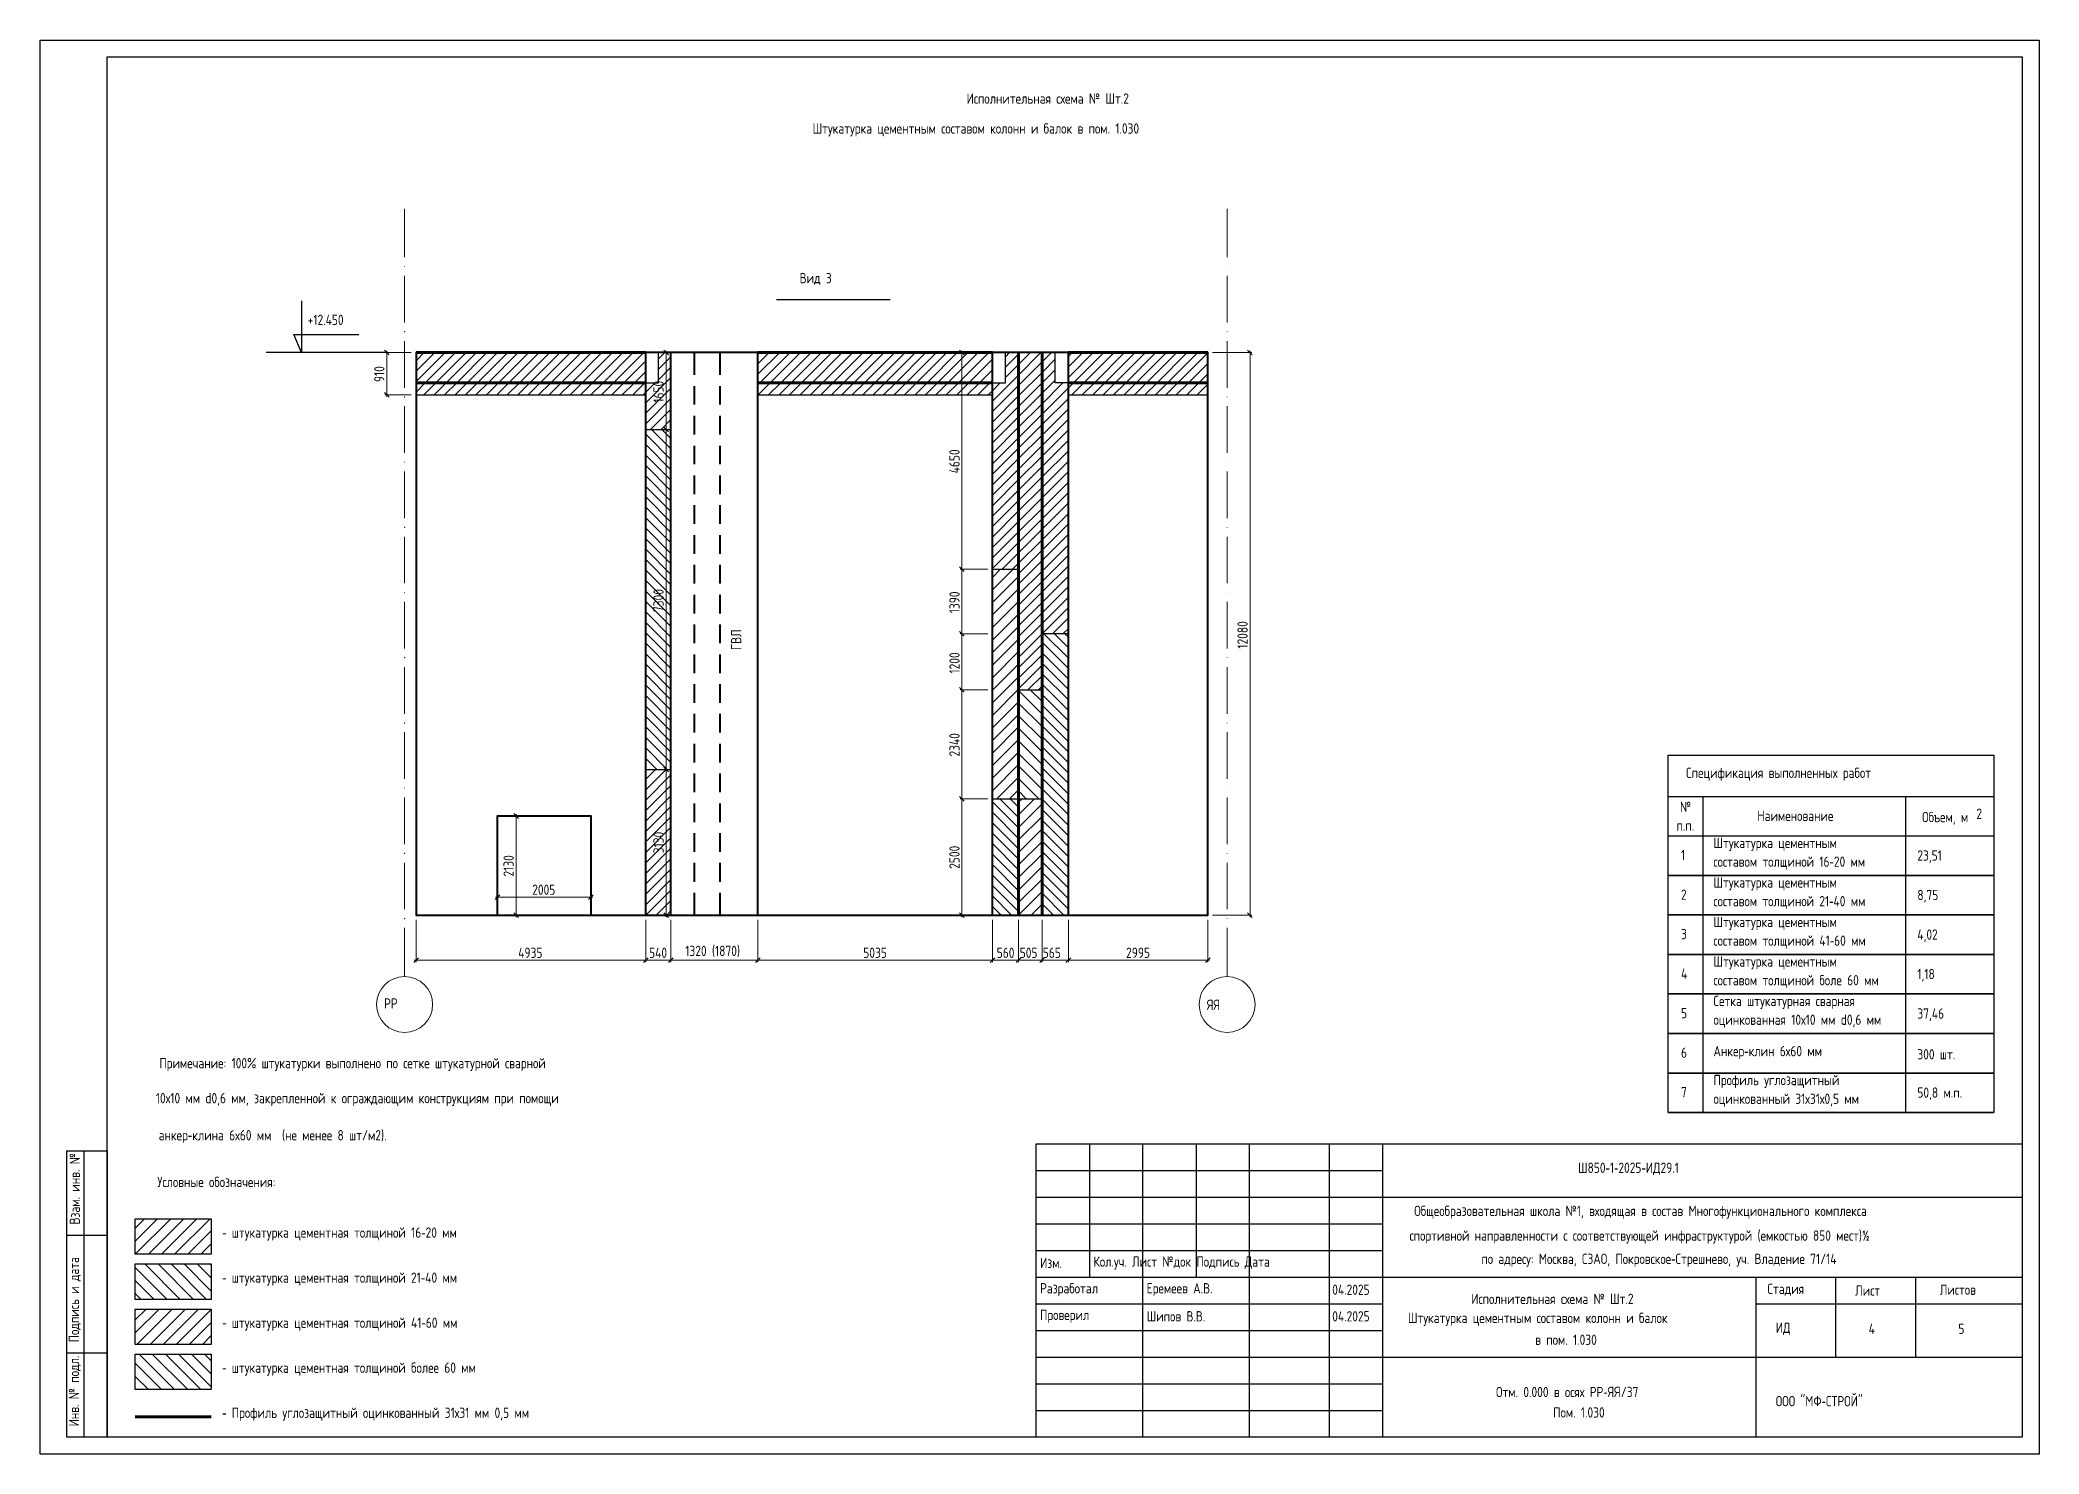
# Model space of a CAD drawing. Header units: millimetres. Extents: x 0 to 129, y 0 to 17.
# Drawn here: x 79.08 to 102.38, y 0.13 to 16.6 of the extents above; entities that cross this region are included whole.
import ezdxf

# ---------------------------------------------------------------- set-up
doc = ezdxf.new("R2010")
doc.units = ezdxf.units.MM
doc.layers.add('PDF _0', color=7, linetype='Continuous')
doc.layers.add('PDF _Текст', color=7, linetype='Continuous')
doc.layers.add('PDF _Оси-1', color=7, linetype='Continuous', true_color=0xaaaaaa)
doc.layers.add('PDF _Оси-3', color=7, linetype='Continuous', true_color=0x989898)
doc.styles.get("Standard").update_dxf_attribs({"font": 'ГОСТ тип А.ttf'})

msp = doc.modelspace()

# ---------------------------------------------------------------- texts
at = {"layer": 'PDF _Текст', "char_height": 0.12, "attachment_point": 4}
for s, insert in [('Исполнительная схема № Шт.2', (89.88, 15.916)), ('Штукатурка цементным составом колонн и балок в пом. 1.030', (88.085, 15.551)), ('Вид 3', (87.934, 13.815)), ('+12.450', (82.202, 13.338)), ('Спецификация выполненных работ', (98.265, 8.045)), ('№', (98.194, 7.665)), ('п.п.', (98.153, 7.447)), ('Наименование', (99.095, 7.56)), ('Объем, м', (101.016, 7.532)), ('2', (101.648, 7.585)), ('Штукатурка цементным', (98.584, 7.228)), ('1', (98.206, 7.103)), ('составом толщиной 16‐20 мм', (98.584, 7.01)), ('23,51', (100.96, 7.084)), ('2005', (84.818, 6.7)), ('Штукатурка цементным', (98.584, 6.768)), ('2', (98.206, 6.642)), ('составом толщиной 21‐40 мм', (98.584, 6.55)), ('8,75', (100.96, 6.624)), ('Штукатурка цементным', (98.584, 6.307)), ('1320 (1870)', (86.602, 5.981)), ('3', (98.206, 6.182)), ('составом толщиной 41‐60 мм', (98.584, 6.09)), ('4,02', (100.96, 6.163)), ('4935', (84.655, 5.965)), ('540', (86.18, 5.965)), ('5035', (88.676, 5.965)), ('560 505 565', (90.231, 5.965)), ('2995', (91.739, 5.965)), ('Штукатурка цементным', (98.584, 5.847)), ('4', (98.206, 5.722)), ('составом толщиной боле 60 мм', (98.584, 5.629)), ('1,18', (100.96, 5.703)), ('Сетка штукатурная сварная', (98.584, 5.387)), ('5', (98.206, 5.262)), ('оцинкованная 10х10 мм d0,6 мм', (98.584, 5.169)), ('37,46', (100.96, 5.243)), ('Примечание: 100% штукатурки выполнено по сетке штукатурной сварной', (80.473, 4.663)), ('6', (98.206, 4.801)), ('Анкер‐клин 6х60 мм', (98.584, 4.803)), ('300 шт.', (100.96, 4.782)), ('Профиль углозащитный', (98.584, 4.466)), ('10х10 мм d0,6 мм, закрепленной к ограждающим конструкциям при помощи', (80.432, 4.255)), ('7', (98.205, 4.341)), ('оцинкованный 31х31х0,5 мм', (98.584, 4.248)), ('50,8 м.п.', (100.96, 4.322)), ('анкер‐клина 6х60 мм  (не менее 8 шт/м2).', (80.465, 3.823)), ('Ш850‐1‐2025‐ИД29.1', (97.005, 3.448)), ('Условные обозначения:', (80.45, 3.295)), ('Общеобразовательная школа №1, входящая в состав Многофункционального комплекса', (95.097, 2.942)), ('‐ штукатурка цементная толщиной 16‐20 мм', (81.204, 2.689)), ('спортивной направленности с соответствующей инфраструктурой (емкостью 850 мест)½', (95.042, 2.654)), ('Изм.', (90.736, 2.351)), ('Кол.уч. Лист №док Подпись Дата', (91.359, 2.351)), ('по адресу: Москва, СЗАО, Покровское‐Стрешнево, уч. Владение 71/14', (95.879, 2.383)), ('‐ штукатурка цементная толщиной 21‐40 мм', (81.204, 2.164)), ('Разработал', (90.736, 2.04)), ('Еремеев А.В.', (91.978, 2.04)), ('04.2025', (94.141, 2.04)), ('Стадия', (99.213, 2.04)), ('Листов', (101.222, 2.04)), ('Исполнительная схема № Шт.2', (95.761, 1.933)), ('Лист', (100.235, 2.03)), ('‐ штукатурка цементная толщиной 41‐60 мм', (81.204, 1.639)), ('Проверил', (90.736, 1.73)), ('Шипов В.В.', (91.978, 1.73)), ('04.2025', (94.141, 1.73)), ('Штукатурка цементным составом колонн и балок    ', (95.023, 1.695)), ('ИД', (99.31, 1.585)), ('4', (100.393, 1.585)), ('5', (101.438, 1.585)), ('в пом. 1.030', (96.506, 1.457)), ('‐ штукатурка цементная толщиной более 60 мм', (81.204, 1.115)), ('Отм. 0.000 в осях РР‐ЯЯ/37', (96.05, 0.848)), ('ООО "МФ‐СТРОЙ"', (99.31, 0.742)), ('‐ Профиль углозащитный оцинкованный 31х31 мм 0,5 мм', (81.204, 0.59)), ('Пом. 1.030', (96.716, 0.61))]:
    msp.add_mtext(s, dxfattribs=dict(at, insert=insert))
at = {"layer": 'PDF _Текст', "char_height": 0.12, "attachment_point": 4, "rotation": 90}
for s, insert in [('910', (83.036, 12.613)), ('1650', (86.291, 12.373)), ('4650', (89.739, 11.55)), ('7300', (86.29, 9.934)), ('1390', (89.739, 9.92)), ('12080', (93.096, 9.508)), ('ГВЛ', (87.195, 9.492)), ('1200', (89.739, 9.218)), ('2340', (89.739, 8.251)), ('3130', (86.291, 7.124)), ('2130', (84.543, 6.853)), ('2500', (89.739, 6.943)), ('Взам. инв. №', (79.487, 2.8)), ('Подпись и дата', (79.487, 1.427)), ('Инв. № подл.', (79.487, 0.447))]:
    msp.add_mtext(s, dxfattribs=dict(at, insert=insert))
at = {"layer": 'PDF _Текст', "color": 253, "true_color": 0xaaaaaa, "char_height": 0.12, "attachment_point": 4}
for s, insert in [('РР', (83.091, 5.374)), ('ЯЯ', (92.681, 5.358))]:
    msp.add_mtext(s, dxfattribs=dict(at, insert=insert))

# ---------------------------------------------------------------- linework, layer by layer
at = {"layer": 'PDF _0', "lineweight": 25}
for points in [[(79.082, 16.598), (102.378, 16.598), (102.378, 0.126), (79.082, 0.126)], [(79.866, 16.402), (102.182, 16.402), (102.182, 0.322), (79.866, 0.322)], [(101.852, 4.104), (98.056, 4.104), (98.056, 8.267), (101.852, 8.267)], [(101.852, 6.866), (98.056, 6.866)], [(101.852, 6.406), (98.056, 6.406)], [(101.852, 5.945), (98.056, 5.945)], [(101.852, 5.485), (98.056, 5.485)], [(101.852, 5.025), (98.056, 5.025)], [(101.852, 4.564), (98.056, 4.564)], [(90.69, 3.739), (102.182, 3.739), (102.182, 0.322), (90.69, 0.322)], [(79.395, 3.656), (79.866, 3.656), (79.866, 0.322), (79.395, 0.322)]]:
    msp.add_lwpolyline(points, close=True, dxfattribs=at)
for points in [[(82.129, 13.56), (82.129, 12.957), (82.038, 13.168), (82.799, 13.168)], [(87.665, 13.574), (88.99, 13.574)], [(83.101, 12.957), (81.716, 12.957)], [(86.141, 12.605), (86.288, 12.605), (86.288, 12.957), (86.141, 12.957)], [(90.181, 12.605), (90.333, 12.605), (90.333, 12.957), (90.181, 12.957)], [(91.066, 12.605), (90.912, 12.605), (90.912, 12.957), (91.066, 12.957)], [(86.141, 12.062), (86.434, 12.062)], [(90.181, 10.434), (90.485, 10.434)], [(91.066, 9.68), (90.759, 9.68)], [(90.485, 9.029), (90.759, 9.029)], [(86.141, 8.101), (86.434, 8.101)], [(90.181, 7.759), (90.759, 7.759)], [(98.056, 7.786), (101.852, 7.786)], [(98.459, 7.786), (98.459, 4.104)], [(100.821, 7.786), (100.821, 4.104)], [(98.056, 7.326), (101.852, 7.326)], [(98.056, 4.104), (101.852, 4.104)], [(91.311, 3.739), (91.311, 2.186)], [(91.932, 3.739), (91.932, 0.322)], [(92.554, 3.739), (92.554, 2.186)], [(93.175, 3.739), (93.175, 0.322)], [(94.107, 3.739), (94.107, 0.322)], [(94.728, 3.739), (94.728, 0.322)], [(79.591, 3.656), (79.591, 0.322)], [(90.69, 3.428), (94.728, 3.428)], [(90.69, 3.117), (102.182, 3.117)], [(90.69, 2.807), (94.728, 2.807)], [(79.395, 2.675), (79.866, 2.675)], [(90.69, 2.496), (94.728, 2.496)], [(90.69, 2.186), (102.182, 2.186)], [(99.076, 2.186), (99.076, 0.322)], [(100.008, 2.186), (100.008, 1.254)], [(100.939, 2.186), (100.939, 1.254)], [(90.69, 1.875), (94.728, 1.875)], [(99.076, 1.875), (102.182, 1.875)], [(90.69, 1.564), (94.728, 1.564)], [(79.395, 1.303), (79.866, 1.303)], [(90.69, 1.254), (102.182, 1.254)], [(90.69, 0.943), (94.728, 0.943)], [(90.69, 0.633), (94.728, 0.633)]]:
    msp.add_lwpolyline(points, dxfattribs=at)
at = {"layer": 'PDF _0', "lineweight": 13}
for points in [[(83.15, 12.93), (83.095, 12.985)], [(83.409, 12.957), (83.101, 12.957)], [(83.122, 12.979), (83.122, 12.442)], [(86.196, 12.957), (86.399, 12.957)], [(86.405, 12.93), (86.35, 12.985)], [(86.378, 12.979), (86.378, 12.04)], [(89.853, 12.93), (89.799, 12.985)], [(90.127, 12.957), (89.804, 12.957)], [(89.826, 12.979), (89.826, 10.413)], [(92.745, 12.957), (93.204, 12.957)], [(93.21, 12.93), (93.155, 12.985)], [(93.183, 12.979), (93.183, 6.381)], [(83.095, 12.491), (83.15, 12.437)], [(83.409, 12.464), (83.101, 12.464)], [(86.378, 12.084), (86.378, 8.079)], [(89.826, 10.456), (89.826, 9.658)], [(89.826, 9.702), (89.826, 9.007)], [(89.826, 9.051), (89.826, 7.738)], [(86.378, 8.123), (86.378, 6.381)], [(89.826, 7.781), (89.826, 6.381)], [(84.467, 7.559), (84.652, 7.559)], [(84.657, 7.531), (84.603, 7.586)], [(84.63, 6.381), (84.63, 7.58)], [(84.44, 6.641), (84.386, 6.586)], [(84.392, 6.613), (85.523, 6.613)], [(84.413, 6.457), (84.413, 6.635)], [(85.474, 6.586), (85.528, 6.641)], [(85.501, 6.457), (85.501, 6.635)], [(83.464, 6.349), (83.464, 5.856)], [(84.467, 6.403), (84.652, 6.403)], [(84.603, 6.43), (84.657, 6.376)], [(86.196, 6.403), (86.399, 6.403)], [(86.35, 6.43), (86.405, 6.376)], [(89.799, 6.43), (89.853, 6.376)], [(90.127, 6.403), (89.804, 6.403)], [(92.691, 6.349), (92.691, 5.856)], [(92.745, 6.403), (93.204, 6.403)], [(93.155, 6.43), (93.21, 6.376)], [(83.491, 5.905), (83.437, 5.851)], [(83.442, 5.878), (86.163, 5.878)], [(86.12, 5.878), (86.456, 5.878)], [(86.413, 5.878), (87.471, 5.878)], [(87.427, 5.878), (90.203, 5.878)], [(90.159, 5.878), (90.507, 5.878)], [(90.463, 5.878), (90.781, 5.878)], [(90.737, 5.878), (91.087, 5.878)], [(91.044, 5.878), (92.712, 5.878)], [(92.664, 5.851), (92.718, 5.905)]]:
    msp.add_lwpolyline(points, dxfattribs=at)
at = {"layer": 'PDF _0', "lineweight": 40}
for points in [[(91.066, 6.403), (92.691, 6.403), (92.691, 12.957), (83.464, 12.957), (83.464, 6.403), (86.141, 6.403), (86.141, 12.957)], [(86.141, 6.403), (86.434, 6.403), (86.434, 12.957)], [(86.708, 12.697), (86.708, 12.957)], [(87.007, 12.697), (87.007, 12.957)], [(87.007, 6.403), (90.181, 6.403), (90.181, 12.957)], [(87.449, 6.403), (87.449, 12.957)], [(90.181, 6.403), (90.485, 6.403), (90.759, 6.403), (91.066, 6.403), (91.066, 12.957)], [(83.464, 12.605), (86.141, 12.605)], [(87.449, 12.605), (90.181, 12.605)], [(91.066, 12.605), (92.691, 12.605)], [(86.708, 12.35), (86.708, 12.567)], [(87.007, 12.35), (87.007, 12.567)], [(86.708, 12.002), (86.708, 12.22)], [(87.007, 12.002), (87.007, 12.22)], [(86.708, 11.655), (86.708, 11.872)], [(87.007, 11.655), (87.007, 11.872)], [(86.708, 11.308), (86.708, 11.525)], [(87.007, 11.308), (87.007, 11.525)], [(86.708, 10.961), (86.708, 11.178)], [(87.007, 10.961), (87.007, 11.178)], [(86.708, 10.613), (86.708, 10.83)], [(87.007, 10.613), (87.007, 10.83)], [(86.708, 10.266), (86.708, 10.483)], [(87.007, 10.266), (87.007, 10.483)], [(86.708, 9.919), (86.708, 10.136)], [(87.007, 9.919), (87.007, 10.136)], [(86.708, 9.572), (86.708, 9.789)], [(87.007, 9.572), (87.007, 9.789)], [(86.708, 9.224), (86.708, 9.441)], [(87.007, 9.224), (87.007, 9.441)], [(86.708, 8.877), (86.708, 9.094)], [(87.007, 8.877), (87.007, 9.094)], [(86.708, 8.53), (86.708, 8.747)], [(87.007, 8.53), (87.007, 8.747)], [(86.708, 8.183), (86.708, 8.4)], [(87.007, 8.183), (87.007, 8.4)], [(86.708, 7.835), (86.708, 8.052)], [(87.007, 7.835), (87.007, 8.052)], [(86.708, 7.488), (86.708, 7.705)], [(87.007, 7.488), (87.007, 7.705)], [(84.413, 6.403), (84.413, 7.559), (85.501, 7.559), (85.501, 6.403)], [(86.708, 7.141), (86.708, 7.358)], [(87.007, 7.141), (87.007, 7.358)], [(86.708, 6.793), (86.708, 7.011)], [(87.007, 6.793), (87.007, 7.011)], [(86.434, 6.403), (86.708, 6.403), (86.708, 6.663)], [(86.708, 6.403), (87.007, 6.403), (87.007, 6.663)]]:
    msp.add_lwpolyline(points, dxfattribs=at)
at = {"layer": 'PDF _0', "color": 3, "lineweight": 30}
for points in [[(83.464, 12.861), (83.56, 12.957)], [(83.464, 12.74), (83.682, 12.957)], [(83.464, 12.618), (83.803, 12.957)], [(83.464, 12.496), (83.572, 12.605), (83.925, 12.957)], [(83.553, 12.464), (83.694, 12.605), (84.047, 12.957)], [(83.675, 12.464), (83.816, 12.605), (84.169, 12.957)], [(83.797, 12.464), (83.938, 12.605), (84.291, 12.957)], [(83.919, 12.464), (84.06, 12.605), (84.412, 12.957)], [(84.04, 12.464), (84.182, 12.605), (84.534, 12.957)], [(84.162, 12.464), (84.303, 12.605), (84.656, 12.957)], [(84.284, 12.464), (84.425, 12.605), (84.778, 12.957)], [(84.406, 12.464), (84.547, 12.605), (84.9, 12.957)], [(84.528, 12.464), (84.669, 12.605), (85.022, 12.957)], [(84.65, 12.464), (84.791, 12.605), (85.143, 12.957)], [(84.771, 12.464), (84.912, 12.605), (85.265, 12.957)], [(84.893, 12.464), (85.034, 12.605), (85.387, 12.957)], [(85.015, 12.464), (85.156, 12.605), (85.509, 12.957)], [(85.137, 12.464), (85.278, 12.605), (85.631, 12.957)], [(85.259, 12.464), (85.4, 12.605), (85.752, 12.957)], [(85.38, 12.464), (85.522, 12.605), (85.874, 12.957)], [(85.502, 12.464), (85.643, 12.605), (85.996, 12.957)], [(85.624, 12.464), (85.765, 12.605), (86.118, 12.957)], [(85.746, 12.464), (85.887, 12.605), (86.141, 12.859)], [(86.288, 12.884), (86.362, 12.957)], [(86.288, 12.762), (86.434, 12.909)], [(87.449, 12.949), (87.458, 12.957)], [(87.449, 12.827), (87.58, 12.957)], [(87.449, 12.705), (87.702, 12.957)], [(87.449, 12.583), (87.471, 12.605), (87.823, 12.957)], [(87.451, 12.464), (87.592, 12.605), (87.945, 12.957)], [(87.573, 12.464), (87.714, 12.605), (88.067, 12.957)], [(87.695, 12.464), (87.836, 12.605), (88.189, 12.957)], [(87.817, 12.464), (87.958, 12.605), (88.311, 12.957)], [(87.939, 12.464), (88.08, 12.605), (88.432, 12.957)], [(88.06, 12.464), (88.202, 12.605), (88.554, 12.957)], [(88.182, 12.464), (88.323, 12.605), (88.676, 12.957)], [(88.304, 12.464), (88.445, 12.605), (88.798, 12.957)], [(88.426, 12.464), (88.567, 12.605), (88.92, 12.957)], [(88.548, 12.464), (88.689, 12.605), (89.042, 12.957)], [(88.67, 12.464), (88.811, 12.605), (89.163, 12.957)], [(88.791, 12.464), (88.932, 12.605), (89.285, 12.957)], [(88.913, 12.464), (89.054, 12.605), (89.407, 12.957)], [(89.035, 12.464), (89.176, 12.605), (89.529, 12.957)], [(89.157, 12.464), (89.298, 12.605), (89.651, 12.957)], [(89.279, 12.464), (89.42, 12.605), (89.772, 12.957)], [(89.4, 12.464), (89.542, 12.605), (89.894, 12.957)], [(89.522, 12.464), (89.663, 12.605), (90.016, 12.957)], [(89.644, 12.464), (89.785, 12.605), (90.138, 12.957)], [(89.766, 12.464), (89.907, 12.605), (90.181, 12.879)], [(90.181, 12.392), (90.485, 12.695), (90.747, 12.957)], [(90.181, 12.27), (90.485, 12.574), (90.759, 12.848), (90.869, 12.957)], [(90.181, 11.661), (90.485, 11.965), (90.759, 12.239), (91.066, 12.545), (91.125, 12.605), (91.478, 12.957)], [(90.181, 12.148), (90.485, 12.452), (90.759, 12.726), (90.912, 12.879)], [(90.333, 12.909), (90.382, 12.957)], [(90.333, 12.787), (90.485, 12.939), (90.503, 12.957)], [(90.333, 12.665), (90.485, 12.817), (90.625, 12.957)], [(91.066, 12.911), (91.112, 12.957)], [(91.066, 12.789), (91.234, 12.957)], [(91.066, 12.667), (91.356, 12.957)], [(91.106, 12.464), (91.247, 12.605), (91.6, 12.957)], [(91.228, 12.464), (91.369, 12.605), (91.722, 12.957)], [(91.35, 12.464), (91.491, 12.605), (91.843, 12.957)], [(91.471, 12.464), (91.612, 12.605), (91.965, 12.957)], [(91.593, 12.464), (91.734, 12.605), (92.087, 12.957)], [(91.715, 12.464), (91.856, 12.605), (92.209, 12.957)], [(91.837, 12.464), (91.978, 12.605), (92.331, 12.957)], [(91.959, 12.464), (92.1, 12.605), (92.452, 12.957)], [(92.08, 12.464), (92.222, 12.605), (92.574, 12.957)], [(92.202, 12.464), (92.343, 12.605), (92.691, 12.952)], [(92.324, 12.464), (92.465, 12.605), (92.691, 12.83)], [(85.868, 12.464), (86.009, 12.605), (86.141, 12.737)], [(85.99, 12.464), (86.131, 12.605), (86.141, 12.616)], [(86.111, 12.464), (86.141, 12.494), (86.252, 12.605)], [(86.141, 12.372), (86.434, 12.665)], [(86.288, 12.64), (86.434, 12.787)], [(89.888, 12.464), (90.029, 12.605), (90.181, 12.757)], [(90.01, 12.464), (90.151, 12.605), (90.181, 12.635)], [(90.131, 12.464), (90.181, 12.513), (90.272, 12.605)], [(90.181, 12.026), (90.485, 12.33), (90.759, 12.604), (90.912, 12.757)], [(90.181, 11.904), (90.485, 12.208), (90.759, 12.482), (90.912, 12.635)], [(90.181, 11.783), (90.485, 12.086), (90.759, 12.36), (91.003, 12.605)], [(92.446, 12.464), (92.587, 12.605), (92.691, 12.708)], [(92.568, 12.464), (92.691, 12.587)], [(86.141, 12.25), (86.434, 12.543)], [(86.141, 12.128), (86.434, 12.421)], [(90.181, 11.539), (90.485, 11.843), (90.759, 12.117), (91.066, 12.423)], [(92.69, 12.464), (92.691, 12.465)], [(86.197, 12.062), (86.434, 12.299)], [(86.319, 12.062), (86.434, 12.178)], [(90.181, 11.417), (90.485, 11.721), (90.759, 11.995), (91.066, 12.302)], [(90.181, 11.295), (90.485, 11.599), (90.759, 11.873), (91.066, 12.18)], [(90.181, 11.173), (90.485, 11.477), (90.759, 11.751), (91.066, 12.058)], [(90.181, 11.052), (90.485, 11.355), (90.759, 11.629), (91.066, 11.936)], [(90.181, 10.93), (90.485, 11.234), (90.759, 11.508), (91.066, 11.814)], [(90.181, 10.808), (90.485, 11.112), (90.759, 11.386), (91.066, 11.692)], [(90.181, 10.686), (90.485, 10.99), (90.759, 11.264), (91.066, 11.571)], [(90.181, 10.564), (90.485, 10.868), (90.759, 11.142), (91.066, 11.449)], [(90.181, 10.443), (90.485, 10.746), (90.759, 11.02), (91.066, 11.327)], [(90.295, 10.434), (90.485, 10.625), (90.759, 10.899), (91.066, 11.205)], [(90.417, 10.434), (90.485, 10.503), (90.759, 10.777), (91.066, 11.083)], [(90.485, 10.381), (90.759, 10.655), (91.066, 10.962)], [(90.485, 10.259), (90.759, 10.533), (91.066, 10.84)], [(90.485, 10.137), (90.759, 10.411), (91.066, 10.718)], [(90.485, 10.015), (90.759, 10.289), (91.066, 10.596)], [(90.485, 9.894), (90.759, 10.168), (91.066, 10.474)], [(90.485, 9.772), (90.759, 10.046), (91.066, 10.352)], [(90.485, 9.65), (90.759, 9.924), (91.066, 10.231)], [(90.485, 9.528), (90.759, 9.802), (91.066, 10.109)], [(90.485, 9.406), (90.759, 9.68), (91.066, 9.987)], [(90.881, 9.68), (91.066, 9.865)], [(90.485, 9.285), (90.759, 9.559)], [(91.002, 9.68), (91.066, 9.743)], [(90.485, 9.163), (90.759, 9.437)], [(90.485, 9.041), (90.759, 9.315)], [(90.595, 9.029), (90.759, 9.193)], [(90.717, 9.029), (90.759, 9.071)], [(86.141, 7.986), (86.256, 8.101)], [(86.141, 7.865), (86.378, 8.101)], [(86.141, 7.743), (86.434, 8.036)], [(86.141, 7.621), (86.434, 7.914)], [(86.141, 7.499), (86.434, 7.792)], [(86.141, 7.377), (86.434, 7.67)], [(86.141, 7.256), (86.434, 7.549)], [(86.141, 7.134), (86.434, 7.427)], [(86.141, 7.012), (86.434, 7.305)], [(86.141, 6.89), (86.434, 7.183)], [(86.141, 6.768), (86.434, 7.061)], [(86.141, 6.646), (86.434, 6.939)], [(86.141, 6.525), (86.434, 6.818)], [(86.141, 6.403), (86.434, 6.696)], [(86.263, 6.403), (86.434, 6.574)], [(86.385, 6.403), (86.434, 6.452)], [(80.192, 2.757), (80.3, 2.864)], [(80.192, 2.604), (80.453, 2.864)], [(80.192, 2.452), (80.605, 2.864)], [(80.345, 2.452), (80.758, 2.864)], [(80.498, 2.452), (80.91, 2.864)], [(80.65, 2.452), (81.063, 2.864)], [(80.803, 2.452), (81.078, 2.726)], [(80.955, 2.452), (81.078, 2.574)]]:
    msp.add_lwpolyline(points, dxfattribs=at)
at = {"layer": 'PDF _0', "color": 1, "lineweight": 100}
for points in [[(83.464, 12.957), (86.141, 12.957)], [(87.449, 12.957), (90.181, 12.957)], [(90.485, 6.403), (90.485, 12.957)], [(90.759, 6.403), (90.759, 12.957)], [(91.066, 12.957), (92.691, 12.957)], [(83.464, 12.605), (86.141, 12.605)], [(87.449, 12.605), (90.181, 12.605)], [(91.066, 12.605), (92.691, 12.605)], [(81.078, 0.559), (80.192, 0.559)]]:
    msp.add_lwpolyline(points, dxfattribs=at)
at = {"layer": 'PDF _0', "lineweight": 30}
for points in [[(83.464, 12.464), (86.141, 12.464), (86.141, 12.605), (83.464, 12.605)], [(87.449, 12.464), (90.181, 12.464), (90.181, 12.605), (87.449, 12.605)], [(91.066, 12.464), (92.691, 12.464), (92.691, 12.605), (91.066, 12.605)], [(80.192, 2.864), (81.078, 2.864), (81.078, 2.452), (80.192, 2.452)], [(80.192, 2.34), (81.078, 2.34), (81.078, 1.927), (80.192, 1.927)], [(80.192, 1.815), (81.078, 1.815), (81.078, 1.402), (80.192, 1.402)], [(80.192, 1.29), (81.078, 1.29), (81.078, 0.877), (80.192, 0.877)]]:
    msp.add_lwpolyline(points, close=True, dxfattribs=at)
at = {"layer": 'PDF _0', "color": 5, "lineweight": 30}
for points in [[(86.434, 11.713), (86.141, 12.006)], [(86.434, 11.592), (86.141, 11.885)], [(86.434, 11.835), (86.207, 12.062)], [(86.434, 11.957), (86.329, 12.062)], [(86.434, 11.47), (86.141, 11.763)], [(86.434, 11.348), (86.141, 11.641)], [(86.434, 11.226), (86.141, 11.519)], [(86.434, 11.104), (86.141, 11.397)], [(86.434, 10.983), (86.141, 11.276)], [(86.434, 10.861), (86.141, 11.154)], [(86.434, 10.739), (86.141, 11.032)], [(86.434, 10.617), (86.141, 10.91)], [(86.434, 10.495), (86.141, 10.788)], [(86.434, 10.373), (86.141, 10.666)], [(86.434, 10.252), (86.141, 10.545)], [(86.434, 10.13), (86.141, 10.423)], [(86.434, 10.008), (86.141, 10.301)], [(86.434, 9.886), (86.141, 10.179)], [(86.434, 9.764), (86.141, 10.057)], [(86.434, 9.643), (86.141, 9.936)], [(86.434, 9.521), (86.141, 9.814)], [(86.434, 9.399), (86.141, 9.692)], [(86.434, 9.277), (86.141, 9.57)], [(91.066, 9.275), (90.759, 9.582)], [(91.066, 9.397), (90.782, 9.68)], [(91.066, 9.519), (90.904, 9.68)], [(91.066, 9.641), (91.026, 9.68)], [(86.434, 9.155), (86.141, 9.448)], [(86.434, 9.033), (86.141, 9.326)], [(91.066, 9.153), (90.759, 9.46)], [(91.066, 9.031), (90.759, 9.338)], [(86.434, 8.912), (86.141, 9.205)], [(91.066, 8.91), (90.759, 9.216)], [(91.066, 8.788), (90.759, 9.094)], [(86.434, 8.79), (86.141, 9.083)], [(86.434, 8.668), (86.141, 8.961)], [(91.066, 8.666), (90.759, 8.973)], [(86.434, 8.546), (86.141, 8.839)], [(86.434, 8.424), (86.141, 8.717)], [(91.066, 8.544), (90.759, 8.851)], [(91.066, 8.422), (90.759, 8.729)], [(86.434, 8.303), (86.141, 8.596)], [(86.434, 8.181), (86.141, 8.474)], [(91.066, 8.301), (90.759, 8.607)], [(91.066, 8.179), (90.759, 8.485)], [(86.392, 8.101), (86.141, 8.352)], [(86.27, 8.101), (86.141, 8.23)], [(91.066, 8.057), (90.759, 8.363)], [(91.066, 7.935), (90.759, 8.242)], [(86.149, 8.101), (86.141, 8.108)], [(91.066, 7.813), (90.759, 8.12)], [(91.066, 7.691), (90.759, 7.998)], [(90.485, 7.419), (90.181, 7.723)], [(90.485, 7.541), (90.267, 7.759)], [(90.485, 7.663), (90.389, 7.759)], [(91.066, 7.57), (90.759, 7.876)], [(91.066, 7.448), (90.759, 7.754)], [(90.485, 7.297), (90.181, 7.601)], [(90.485, 7.176), (90.181, 7.479)], [(91.066, 7.326), (90.759, 7.633)], [(91.066, 7.204), (90.759, 7.511)], [(90.485, 7.054), (90.181, 7.358)], [(90.485, 6.932), (90.181, 7.236)], [(91.066, 7.082), (90.759, 7.389)], [(91.066, 6.961), (90.759, 7.267)], [(90.485, 6.81), (90.181, 7.114)], [(90.485, 6.688), (90.181, 6.992)], [(91.066, 6.839), (90.759, 7.145)], [(91.066, 6.717), (90.759, 7.023)], [(90.485, 6.567), (90.181, 6.87)], [(91.066, 6.595), (90.759, 6.902)], [(91.066, 6.473), (90.759, 6.78)], [(90.485, 6.445), (90.181, 6.749)], [(90.405, 6.403), (90.181, 6.627)], [(91.014, 6.403), (90.759, 6.658)], [(90.892, 6.403), (90.759, 6.536)], [(90.283, 6.403), (90.181, 6.505)], [(90.77, 6.403), (90.759, 6.414)], [(80.717, 1.927), (80.304, 2.34)], [(80.87, 1.927), (80.457, 2.34)], [(81.022, 1.927), (80.609, 2.34)], [(81.078, 2.024), (80.762, 2.34)], [(81.078, 2.177), (80.915, 2.34)], [(81.078, 2.329), (81.067, 2.34)], [(80.564, 1.927), (80.192, 2.299)], [(80.412, 1.927), (80.192, 2.146)], [(80.259, 1.927), (80.192, 1.994)]]:
    msp.add_lwpolyline(points, dxfattribs=at)
at = {"layer": 'PDF _0', "lineweight": 13}
for points in [[(86.399, 12.062), (86.196, 12.062)], [(86.35, 12.089), (86.405, 12.035)], [(89.799, 10.462), (89.853, 10.407)], [(89.804, 10.434), (90.127, 10.434)], [(89.799, 9.707), (89.853, 9.653)], [(89.804, 9.68), (90.127, 9.68)], [(89.799, 9.056), (89.853, 9.002)], [(89.804, 9.029), (90.127, 9.029)], [(86.399, 8.101), (86.196, 8.101)], [(86.35, 8.128), (86.405, 8.074)], [(89.799, 7.786), (89.853, 7.732)], [(89.804, 7.759), (90.127, 7.759)], [(86.141, 5.856), (86.141, 6.349)], [(86.434, 5.856), (86.434, 6.349)], [(87.449, 5.856), (87.449, 6.349)], [(90.181, 5.856), (90.181, 6.349)], [(90.485, 5.856), (90.485, 6.349)], [(90.759, 5.856), (90.759, 6.349)], [(91.066, 5.856), (91.066, 6.349)], [(86.114, 5.851), (86.169, 5.905)], [(86.407, 5.851), (86.462, 5.905)], [(87.422, 5.851), (87.476, 5.905)], [(90.154, 5.851), (90.208, 5.905)], [(90.458, 5.851), (90.512, 5.905)], [(90.732, 5.851), (90.786, 5.905)], [(91.038, 5.851), (91.093, 5.905)]]:
    msp.add_lwpolyline(points, close=True, dxfattribs=at)
at = {"layer": 'PDF _0', "color": 40, "lineweight": 30, "true_color": 0xffbf00}
for points in [[(90.181, 10.338), (90.277, 10.434)], [(90.181, 10.192), (90.423, 10.434)], [(90.181, 10.046), (90.485, 10.35)], [(90.181, 9.9), (90.485, 10.204)], [(90.181, 9.754), (90.485, 10.057)], [(90.181, 9.607), (90.485, 9.911)], [(90.181, 9.461), (90.485, 9.765)], [(90.181, 9.315), (90.485, 9.619)], [(90.181, 9.169), (90.485, 9.473)], [(90.181, 9.023), (90.485, 9.326)], [(90.181, 8.876), (90.485, 9.18)], [(90.181, 8.73), (90.485, 9.034)], [(90.181, 8.584), (90.485, 8.888)], [(90.181, 8.438), (90.485, 8.742)], [(90.181, 8.292), (90.485, 8.596)], [(90.181, 8.146), (90.485, 8.449)], [(90.181, 7.999), (90.485, 8.303)], [(90.181, 7.853), (90.485, 8.157)], [(90.233, 7.759), (90.485, 8.011)], [(90.38, 7.759), (90.485, 7.865)], [(90.485, 7.718), (90.526, 7.759)], [(90.485, 7.572), (90.672, 7.759)], [(90.485, 7.426), (90.759, 7.7)], [(90.485, 7.28), (90.759, 7.554)], [(90.485, 7.134), (90.759, 7.408)], [(90.485, 6.988), (90.759, 7.262)], [(90.485, 6.841), (90.759, 7.115)], [(90.485, 6.695), (90.759, 6.969)], [(90.485, 6.549), (90.759, 6.823)], [(90.485, 6.403), (90.759, 6.677)], [(90.631, 6.403), (90.759, 6.531)], [(80.192, 1.689), (80.319, 1.815)], [(80.192, 1.536), (80.471, 1.815)], [(80.211, 1.402), (80.624, 1.815)], [(80.364, 1.402), (80.777, 1.815)], [(80.516, 1.402), (80.929, 1.815)], [(80.669, 1.402), (81.078, 1.811)], [(80.822, 1.402), (81.078, 1.658)], [(80.974, 1.402), (81.078, 1.505)]]:
    msp.add_lwpolyline(points, dxfattribs=at)
at = {"layer": 'PDF _0', "color": 1, "lineweight": 30}
for points in [[(90.759, 8.745), (90.485, 9.019)], [(90.759, 8.599), (90.485, 8.873)], [(90.759, 8.891), (90.621, 9.029)], [(90.759, 8.453), (90.485, 8.727)], [(90.759, 8.306), (90.485, 8.58)], [(90.759, 8.16), (90.485, 8.434)], [(90.759, 8.014), (90.485, 8.288)], [(90.759, 7.868), (90.485, 8.142)], [(90.721, 7.759), (90.485, 7.996)], [(90.575, 7.759), (90.485, 7.85)], [(80.498, 0.877), (80.192, 1.183)], [(80.65, 0.877), (80.237, 1.29)], [(80.803, 0.877), (80.39, 1.29)], [(80.955, 0.877), (80.543, 1.29)], [(81.078, 0.908), (80.695, 1.29)], [(81.078, 1.06), (80.848, 1.29)], [(81.078, 1.213), (81, 1.29)], [(80.345, 0.877), (80.192, 1.03)]]:
    msp.add_lwpolyline(points, dxfattribs=at)
at = {"layer": 'PDF _Оси-1', "lineweight": 20}
for centre in [(83.331, 5.362), (92.916, 5.362)]:
    msp.add_circle(centre, 0.326, dxfattribs=at)
at = {"layer": 'PDF _Оси-3', "lineweight": 9}
for points in [[(83.331, 14.633), (83.331, 14.067)], [(92.916, 14.067), (92.916, 14.633)], [(83.331, 13.85), (83.331, 13.308)], [(92.916, 13.308), (92.916, 13.85)], [(83.331, 13.091), (83.331, 12.548)], [(92.916, 12.548), (92.916, 13.091)], [(83.331, 12.331), (83.331, 11.788)], [(92.916, 11.788), (92.916, 12.331)], [(83.331, 11.571), (83.331, 11.029)], [(92.916, 11.029), (92.916, 11.571)], [(83.331, 10.812), (83.331, 10.269)], [(92.916, 10.269), (92.916, 10.812)], [(83.331, 10.052), (83.331, 9.509)], [(92.916, 9.509), (92.916, 10.052)], [(83.331, 9.292), (83.331, 8.75)], [(92.916, 8.75), (92.916, 9.292)], [(83.331, 8.533), (83.331, 7.99)], [(92.916, 7.99), (92.916, 8.533)], [(83.331, 7.773), (83.331, 7.23)], [(92.916, 7.23), (92.916, 7.773)], [(83.331, 7.013), (83.331, 6.471)], [(92.916, 6.471), (92.916, 7.013)], [(83.331, 6.254), (83.331, 5.688)], [(92.916, 5.688), (92.916, 6.254)]]:
    msp.add_lwpolyline(points, dxfattribs=at)
at = {"layer": 'PDF _Оси-3', "lineweight": 5}
for points in [[(83.331, 13.959), (83.333, 13.959), (83.333, 13.961), (83.331, 13.961)], [(92.916, 13.959), (92.918, 13.959), (92.918, 13.961), (92.916, 13.961)], [(83.331, 13.199), (83.333, 13.199), (83.333, 13.201), (83.331, 13.201)], [(92.916, 13.199), (92.918, 13.199), (92.918, 13.201), (92.916, 13.201)], [(83.331, 12.439), (83.333, 12.439), (83.333, 12.441), (83.331, 12.441)], [(92.916, 12.439), (92.918, 12.439), (92.918, 12.441), (92.916, 12.441)], [(83.331, 11.68), (83.333, 11.68), (83.333, 11.682), (83.331, 11.682)], [(92.916, 11.68), (92.918, 11.68), (92.918, 11.682), (92.916, 11.682)], [(83.331, 10.92), (83.333, 10.92), (83.333, 10.922), (83.331, 10.922)], [(92.916, 10.92), (92.918, 10.92), (92.918, 10.922), (92.916, 10.922)], [(83.331, 10.16), (83.333, 10.16), (83.333, 10.162), (83.331, 10.162)], [(92.916, 10.16), (92.918, 10.16), (92.918, 10.162), (92.916, 10.162)], [(83.331, 9.401), (83.333, 9.401), (83.333, 9.403), (83.331, 9.403)], [(92.916, 9.401), (92.918, 9.401), (92.918, 9.403), (92.916, 9.403)], [(83.331, 8.641), (83.333, 8.641), (83.333, 8.643), (83.331, 8.643)], [(92.916, 8.641), (92.918, 8.641), (92.918, 8.643), (92.916, 8.643)], [(83.331, 7.882), (83.333, 7.882), (83.333, 7.884), (83.331, 7.884)], [(92.916, 7.882), (92.918, 7.882), (92.918, 7.884), (92.916, 7.884)], [(83.331, 7.122), (83.333, 7.122), (83.333, 7.124), (83.331, 7.124)], [(92.916, 7.122), (92.918, 7.122), (92.918, 7.124), (92.916, 7.124)], [(83.331, 6.362), (83.333, 6.362), (83.333, 6.364), (83.331, 6.364)], [(92.916, 6.362), (92.918, 6.362), (92.918, 6.364), (92.916, 6.364)]]:
    msp.add_lwpolyline(points, close=True, dxfattribs=at)

msp.set_redraw_order([(e.dxf.handle, doc.entitydb.next_handle()) for e in msp.query("TEXT MTEXT ATTDEF DIMENSION ARC_DIMENSION")])  # texts and dimensions are drawn at this point

doc.saveas('drawing.dxf')
